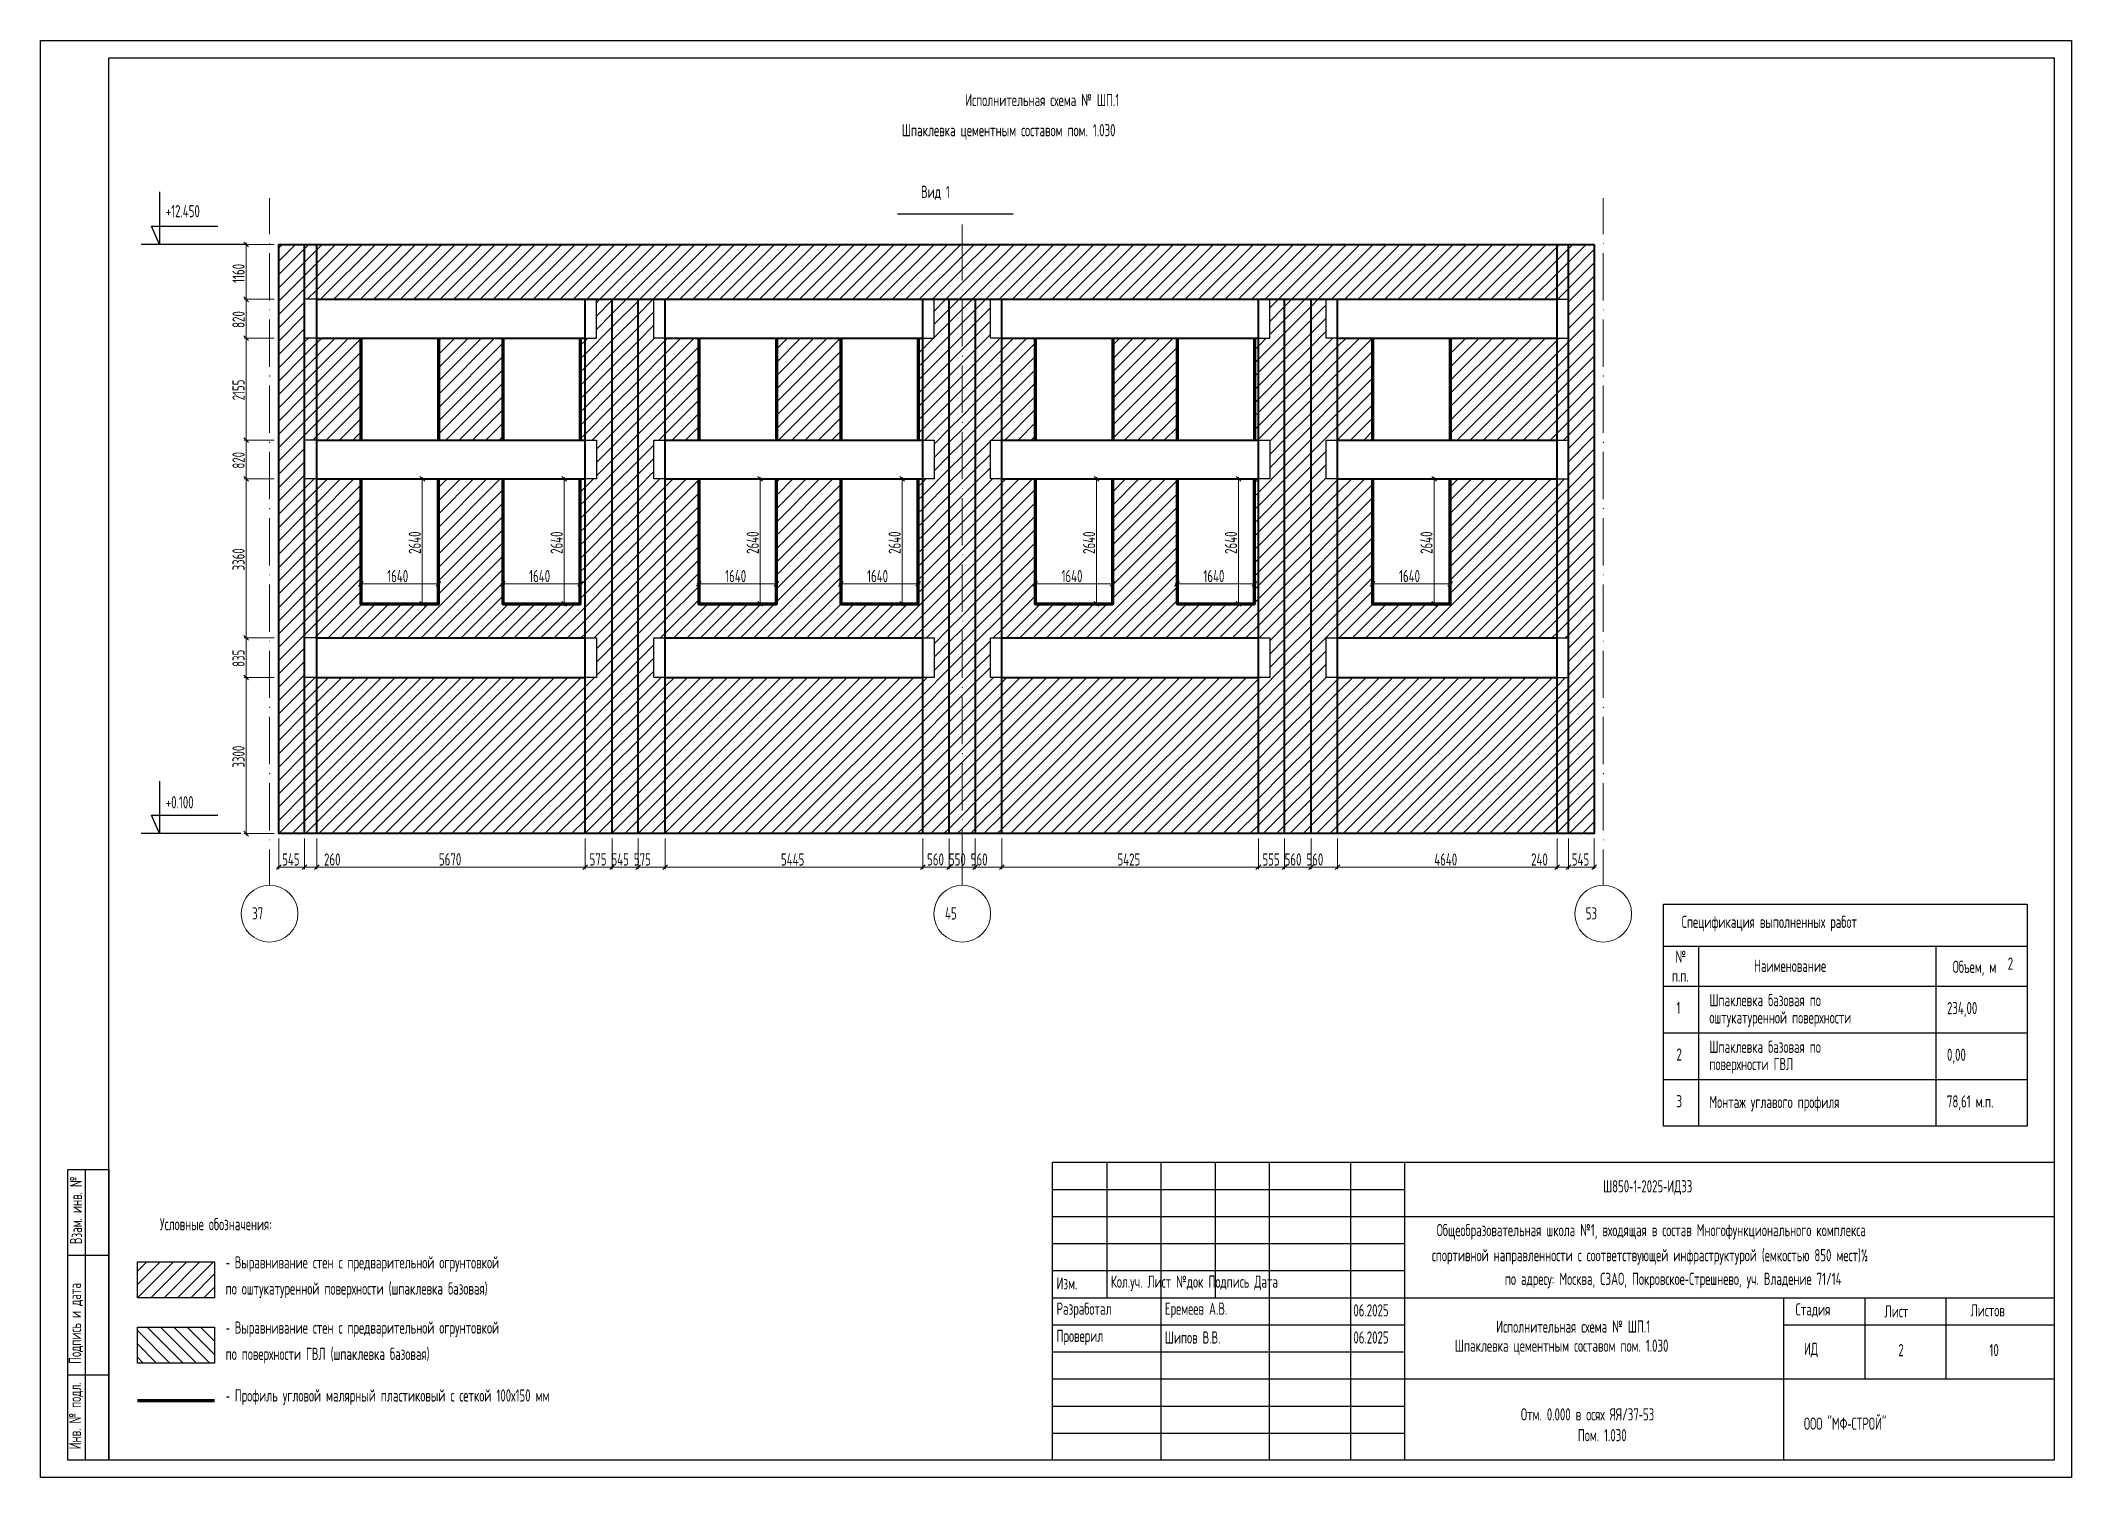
# Model space of a CAD drawing. Header units: millimetres. Extents: x 0 to 258, y 0 to 17.
# Drawn here: x 27.06 to 50.35, y 0.03 to 16.5 of the extents above; entities that cross this region are included whole.
import ezdxf

# ---------------------------------------------------------------- set-up
doc = ezdxf.new("R2010")
doc.units = ezdxf.units.MM
doc.layers.add('PDF _0', color=7, linetype='Continuous')
doc.layers.add('PDF _Текст', color=7, linetype='Continuous')
doc.layers.add('PDF _Оси-1', color=7, linetype='Continuous', true_color=0xaaaaaa)
doc.layers.add('PDF _Оси-3', color=7, linetype='Continuous', true_color=0x989898)
doc.styles.get("Standard").update_dxf_attribs({"font": 'ГОСТ тип А.ttf', "width": 0.8})

msp = doc.modelspace()

# ---------------------------------------------------------------- texts
at = {"layer": 'PDF _Текст', "char_height": 0.14, "attachment_point": 4}
for s, insert in [('Исполнительная схема № ШП.1', (37.664, 15.823)), ('Шпаклевка цементным составом пом. 1.030', (36.937, 15.458)), ('Вид 1', (37.157, 14.759)), ('+12.450', (28.493, 14.549)), ('1640', (31.033, 10.365)), ('1640', (32.661, 10.365)), ('1640', (34.91, 10.365)), ('1640', (36.538, 10.365)), ('1640', (38.768, 10.365)), ('1640', (40.396, 10.365)), ('1640', (42.64, 10.365)), ('+0.100', (28.493, 7.772)), ('545', (29.828, 7.116)), ('260', (30.308, 7.116)), ('5670', (31.626, 7.117)), ('575 545 575', (33.354, 7.117)), ('5445', (35.55, 7.116)), ('560 550 560', (37.226, 7.116)), ('5425', (39.41, 7.116)), ('555 560 560', (41.073, 7.116)), ('4640', (43.044, 7.116)), ('240', (44.155, 7.116)), ('545', (44.622, 7.116)), ('Спецификация выполненных работ', (45.882, 6.382)), ('№', (45.811, 6.002)), ('Наименование', (46.712, 5.897)), ('Объем, м', (48.991, 5.869)), ('2', (49.623, 5.922)), ('п.п.', (45.77, 5.784)), ('1', (45.823, 5.415)), ('оштукатуренной поверхности', (46.2, 5.286)), ('Шпаклевка базовая по', (46.2, 5.504)), ('234,00', (48.926, 5.396)), ('2', (45.823, 4.88)), ('Шпаклевка базовая по', (46.2, 4.969)), ('0,00', (48.926, 4.861)), ('поверхности ГВЛ', (46.2, 4.752)), ('3', (45.823, 4.345)), ('Монтаж углавого профиля', (46.2, 4.317)), ('78,61 м.п.', (48.925, 4.326)), ('Ш850‐1‐2025‐ИД33', (44.98, 3.355)), ('Условные обозначения:', (28.425, 2.935)), ('Общеобразовательная школа №1, входящая в состав Многофункционального комплекса', (43.072, 2.848)), ('‐ Выравнивание стен с предварительной огрунтовкой', (29.179, 2.478)), ('спортивной направленности с соответствующей инфраструктурой (емкостью 850 мест)½', (43.017, 2.56)), ('Кол.уч. Лист №док Подпись Дата', (39.334, 2.257)), ('по адресу: Москва, СЗАО, Покровское‐Стрешнево, уч. Владение 71/14', (43.854, 2.289)), ('по оштукатуренной поверхности (шпаклевка базовая)', (29.179, 2.178)), ('Изм.', (38.711, 2.257)), ('Разработал', (38.711, 1.947)), ('Еремеев А.В.', (39.953, 1.947)), ('06.2025', (42.116, 1.947)), ('Стадия', (47.188, 1.947)), ('Лист', (48.21, 1.936)), ('Листов', (49.197, 1.947)), ('‐ Выравнивание стен с предварительной огрунтовкой', (29.179, 1.73)), ('Проверил', (38.711, 1.636)), ('Шипов В.В.', (39.953, 1.636)), ('06.2025', (42.116, 1.636)), ('Исполнительная схема № ШП.1', (43.755, 1.761)), ('по поверхности ГВЛ (шпаклевка базовая)', (29.179, 1.429)), ('Шпаклевка цементным составом пом. 1.030', (43.28, 1.523)), ('ИД', (47.285, 1.491)), ('2', (48.368, 1.491)), ('10', (49.413, 1.491)), ('‐ Профиль угловой малярный пластиковый с сеткой 100х150 мм', (29.179, 0.952)), ('Отм. 0.000 в осях ЯЯ/37‐53', (44.038, 0.754)), ('ООО "МФ‐СТРОЙ"', (47.285, 0.648)), ('Пом. 1.030', (44.691, 0.516))]:
    msp.add_mtext(s, dxfattribs=dict(at, insert=insert))
at = {"layer": 'PDF _Текст', "char_height": 0.14, "attachment_point": 4, "rotation": 90}
for s, insert in [('1160', (29.327, 13.727)), ('820', (29.327, 13.211)), ('2155', (29.327, 12.38)), ('820', (29.327, 11.597)), ('2640', (31.349, 10.62)), ('2640', (32.977, 10.62)), ('2640', (35.226, 10.62)), ('2640', (36.854, 10.62)), ('2640', (39.084, 10.62)), ('2640', (40.712, 10.62)), ('2640', (42.955, 10.62)), ('3360', (29.327, 10.43)), ('835', (29.327, 9.324)), ('3300', (29.327, 8.17)), ('Взам. инв. №', (27.462, 2.706)), ('Подпись и дата', (27.462, 1.333)), ('Инв. № подл.', (27.462, 0.353))]:
    msp.add_mtext(s, dxfattribs=dict(at, insert=insert))
at = {"layer": 'PDF _Текст', "color": 253, "true_color": 0xaaaaaa, "char_height": 0.14, "attachment_point": 4}
for s, insert in [('37', (29.483, 6.498)), ('45', (37.432, 6.498)), ('53', (44.782, 6.498))]:
    msp.add_mtext(s, dxfattribs=dict(at, insert=insert))

# ---------------------------------------------------------------- linework, layer by layer
at = {"layer": 'PDF _0', "lineweight": 25}
for points in [[(27.057, 16.504), (50.353, 16.504), (50.353, 0.032), (27.057, 0.032)], [(27.841, 16.308), (50.157, 16.308), (50.157, 0.228), (27.841, 0.228)], [(49.844, 4.058), (45.673, 4.058), (45.673, 6.603), (49.844, 6.603)], [(27.37, 3.562), (27.841, 3.562), (27.841, 0.228), (27.37, 0.228)], [(38.665, 3.645), (50.157, 3.645), (50.157, 0.228), (38.665, 0.228)], [(28.167, 2.505), (29.053, 2.505), (29.053, 2.092), (28.167, 2.092)], [(28.167, 1.756), (29.053, 1.756), (29.053, 1.343), (28.167, 1.343)]]:
    msp.add_lwpolyline(points, close=True, dxfattribs=at)
for points in [[(28.42, 14.771), (28.42, 14.168), (28.328, 14.378), (29.09, 14.378)], [(36.888, 14.518), (38.213, 14.518)], [(29.392, 14.168), (28.21, 14.168)], [(30.226, 13.539), (30.085, 13.539)], [(33.302, 13.094), (33.433, 13.094), (33.433, 13.539), (33.302, 13.539)], [(34.222, 13.094), (34.092, 13.094), (34.092, 13.539), (34.222, 13.539)], [(37.177, 13.094), (37.307, 13.094), (37.307, 13.539), (37.177, 13.539)], [(38.083, 13.094), (37.952, 13.094), (37.952, 13.539), (38.083, 13.539)], [(41.026, 13.094), (41.157, 13.094), (41.157, 13.539), (41.026, 13.539)], [(41.935, 13.094), (41.805, 13.094), (41.805, 13.539), (41.935, 13.539)], [(44.453, 13.539), (44.583, 13.539)], [(30.226, 13.094), (30.085, 13.094)], [(44.453, 13.094), (44.583, 13.094)], [(30.226, 11.924), (30.085, 11.924)], [(33.302, 11.924), (33.433, 11.924), (33.433, 11.479), (33.302, 11.479)], [(34.222, 11.479), (34.092, 11.479), (34.092, 11.924), (34.222, 11.924)], [(37.177, 11.924), (37.307, 11.924), (37.307, 11.479), (37.177, 11.479)], [(38.083, 11.479), (37.952, 11.479), (37.952, 11.924), (38.083, 11.924)], [(41.026, 11.924), (41.157, 11.924), (41.157, 11.479), (41.026, 11.479)], [(41.935, 11.479), (41.805, 11.479), (41.805, 11.924), (41.935, 11.924)], [(44.453, 11.924), (44.583, 11.924)], [(30.226, 11.479), (30.085, 11.479)], [(44.453, 11.479), (44.583, 11.479)], [(30.226, 9.656), (30.085, 9.656)], [(33.302, 9.656), (33.433, 9.656), (33.433, 9.203), (33.302, 9.203)], [(34.222, 9.203), (34.092, 9.203), (34.092, 9.656), (34.222, 9.656)], [(37.177, 9.656), (37.307, 9.656), (37.307, 9.203), (37.177, 9.203)], [(38.083, 9.203), (37.952, 9.203), (37.952, 9.656), (38.083, 9.656)], [(41.026, 9.656), (41.157, 9.656), (41.157, 9.203), (41.026, 9.203)], [(41.935, 9.203), (41.805, 9.203), (41.805, 9.656), (41.935, 9.656)], [(44.453, 9.656), (44.583, 9.656)], [(30.226, 9.203), (30.085, 9.203)], [(44.453, 9.203), (44.583, 9.203)], [(28.42, 8.015), (28.42, 7.413), (28.328, 7.623), (29.09, 7.623)], [(29.353, 7.413), (28.21, 7.413)], [(45.673, 6.123), (49.844, 6.123)], [(46.076, 6.123), (46.076, 4.058)], [(48.796, 6.123), (48.796, 4.058)], [(45.673, 5.663), (49.844, 5.663)], [(45.673, 5.128), (49.844, 5.128)], [(45.673, 4.593), (49.844, 4.593)], [(27.566, 3.562), (27.566, 0.228)], [(39.286, 3.645), (39.286, 2.092)], [(39.907, 3.645), (39.907, 0.228)], [(40.529, 3.645), (40.529, 2.092)], [(41.15, 3.645), (41.15, 0.228)], [(42.082, 3.645), (42.082, 0.228)], [(42.703, 3.645), (42.703, 0.228)], [(38.665, 3.334), (42.703, 3.334)], [(38.665, 3.024), (50.157, 3.024)], [(27.37, 2.581), (27.841, 2.581)], [(38.665, 2.713), (42.703, 2.713)], [(38.665, 2.402), (42.703, 2.402)], [(38.665, 2.092), (50.157, 2.092)], [(47.051, 2.092), (47.051, 0.228)], [(47.983, 2.092), (47.983, 1.16)], [(48.914, 2.092), (48.914, 1.16)], [(38.665, 1.781), (42.703, 1.781)], [(47.051, 1.781), (50.157, 1.781)], [(38.665, 1.471), (42.703, 1.471)], [(27.37, 1.209), (27.841, 1.209)], [(38.665, 1.16), (50.157, 1.16)], [(38.665, 0.849), (42.703, 0.849)], [(38.665, 0.539), (42.703, 0.539)]]:
    msp.add_lwpolyline(points, dxfattribs=at)
at = {"layer": 'PDF _0', "lineweight": 13}
for points in [[(29.441, 14.141), (29.386, 14.195)], [(29.735, 14.168), (29.392, 14.168)], [(29.413, 13.517), (29.413, 14.19)], [(29.413, 13.072), (29.413, 13.56)], [(29.413, 11.903), (29.413, 13.115)], [(29.413, 11.458), (29.413, 11.946)], [(29.413, 9.635), (29.413, 11.501)], [(31.463, 11.452), (31.408, 11.506)], [(31.566, 11.479), (31.414, 11.479)], [(31.435, 10.025), (31.435, 11.501)], [(33.09, 11.452), (33.036, 11.506)], [(33.194, 11.479), (33.042, 11.479)], [(33.063, 10.025), (33.063, 11.501)], [(35.339, 11.452), (35.285, 11.506)], [(35.443, 11.479), (35.291, 11.479)], [(35.312, 10.025), (35.312, 11.501)], [(36.967, 11.452), (36.913, 11.506)], [(37.071, 11.479), (36.918, 11.479)], [(36.94, 10.025), (36.94, 11.501)], [(39.197, 11.452), (39.143, 11.506)], [(39.301, 11.479), (39.149, 11.479)], [(39.17, 10.025), (39.17, 11.501)], [(40.825, 11.452), (40.771, 11.506)], [(40.929, 11.479), (40.776, 11.479)], [(40.798, 10.025), (40.798, 11.501)], [(43.069, 11.452), (43.015, 11.506)], [(43.172, 11.479), (43.02, 11.479)], [(43.042, 10.025), (43.042, 11.501)], [(30.758, 10.305), (30.703, 10.251)], [(30.709, 10.278), (31.642, 10.278)], [(30.73, 10.101), (30.73, 10.3)], [(31.593, 10.251), (31.647, 10.305)], [(31.62, 10.101), (31.62, 10.3)], [(32.385, 10.305), (32.331, 10.251)], [(32.337, 10.278), (33.27, 10.278)], [(32.358, 10.101), (32.358, 10.3)], [(33.221, 10.251), (33.275, 10.305)], [(33.248, 10.101), (33.248, 10.3)], [(34.634, 10.305), (34.58, 10.251)], [(34.586, 10.278), (35.519, 10.278)], [(34.607, 10.101), (34.607, 10.3)], [(35.47, 10.251), (35.524, 10.305)], [(35.497, 10.101), (35.497, 10.3)], [(36.262, 10.305), (36.208, 10.251)], [(36.213, 10.278), (37.147, 10.278)], [(36.235, 10.101), (36.235, 10.3)], [(37.098, 10.251), (37.152, 10.305)], [(37.125, 10.101), (37.125, 10.3)], [(38.492, 10.305), (38.438, 10.251)], [(38.444, 10.278), (39.377, 10.278)], [(38.465, 10.101), (38.465, 10.3)], [(39.328, 10.251), (39.382, 10.305)], [(39.355, 10.101), (39.355, 10.3)], [(40.12, 10.305), (40.066, 10.251)], [(40.071, 10.278), (41.005, 10.278)], [(40.093, 10.101), (40.093, 10.3)], [(40.956, 10.251), (41.01, 10.305)], [(40.983, 10.101), (40.983, 10.3)], [(42.364, 10.305), (42.31, 10.251)], [(42.315, 10.278), (43.248, 10.278)], [(42.337, 10.101), (42.337, 10.3)], [(43.199, 10.251), (43.254, 10.305)], [(43.227, 10.101), (43.227, 10.3)], [(31.408, 10.074), (31.463, 10.02)], [(31.566, 10.047), (31.414, 10.047)], [(33.036, 10.074), (33.09, 10.02)], [(33.194, 10.047), (33.042, 10.047)], [(35.285, 10.074), (35.339, 10.02)], [(35.443, 10.047), (35.291, 10.047)], [(36.913, 10.074), (36.967, 10.02)], [(37.071, 10.047), (36.918, 10.047)], [(39.143, 10.074), (39.197, 10.02)], [(39.301, 10.047), (39.149, 10.047)], [(40.771, 10.074), (40.825, 10.02)], [(40.929, 10.047), (40.776, 10.047)], [(43.015, 10.074), (43.069, 10.02)], [(43.172, 10.047), (43.02, 10.047)], [(29.413, 9.181), (29.413, 9.678)], [(29.413, 9.225), (29.413, 7.391)], [(29.386, 7.44), (29.441, 7.385)], [(29.735, 7.413), (29.392, 7.413)], [(29.789, 7.358), (29.789, 7.007)], [(44.879, 7.358), (44.879, 7.007)], [(29.816, 7.056), (29.762, 7.002)], [(29.767, 7.029), (30.106, 7.029)], [(30.063, 7.029), (30.226, 7.029), (30.542, 7.029)], [(30.204, 7.029), (33.324, 7.029)], [(33.281, 7.029), (33.636, 7.029)], [(33.593, 7.029), (33.932, 7.029)], [(33.888, 7.029), (34.244, 7.029)], [(34.2, 7.029), (37.198, 7.029)], [(37.155, 7.029), (37.502, 7.029)], [(37.459, 7.029), (37.801, 7.029)], [(37.757, 7.029), (38.104, 7.029)], [(38.061, 7.029), (41.048, 7.029)], [(41.005, 7.029), (41.349, 7.029)], [(41.306, 7.029), (41.653, 7.029)], [(41.61, 7.029), (41.957, 7.029)], [(41.913, 7.029), (44.475, 7.029)], [(44.453, 7.029), (44.127, 7.029)], [(44.431, 7.029), (44.583, 7.029)], [(44.561, 7.029), (44.901, 7.029)], [(44.852, 7.002), (44.906, 7.056)]]:
    msp.add_lwpolyline(points, dxfattribs=at)
at = {"layer": 'PDF _0', "color": 92, "lineweight": 30, "true_color": 0x00dd00}
for points in [[(29.789, 14.127), (29.83, 14.168)], [(29.789, 13.975), (29.982, 14.168)], [(29.789, 13.822), (30.085, 14.118), (30.135, 14.168)], [(29.789, 13.67), (30.085, 13.965), (30.226, 14.106), (30.287, 14.168)], [(29.789, 13.517), (30.085, 13.813), (30.226, 13.954), (30.44, 14.168)], [(29.789, 13.364), (30.085, 13.66), (30.226, 13.801), (30.593, 14.168)], [(30.116, 13.539), (30.226, 13.649), (30.745, 14.168)], [(30.268, 13.539), (30.898, 14.168)], [(30.421, 13.539), (31.05, 14.168)], [(30.574, 13.539), (31.203, 14.168)], [(30.726, 13.539), (31.356, 14.168)], [(30.879, 13.539), (31.508, 14.168)], [(31.031, 13.539), (31.661, 14.168)], [(31.184, 13.539), (31.814, 14.168)], [(31.337, 13.539), (31.966, 14.168)], [(31.489, 13.539), (32.119, 14.168)], [(31.642, 13.539), (32.271, 14.168)], [(31.795, 13.539), (32.424, 14.168)], [(31.947, 13.539), (32.577, 14.168)], [(32.1, 13.539), (32.729, 14.168)], [(32.252, 13.539), (32.882, 14.168)], [(32.405, 13.539), (33.034, 14.168)], [(32.558, 13.539), (33.187, 14.168)], [(32.71, 13.539), (33.34, 14.168)], [(32.863, 13.539), (33.492, 14.168)], [(33.015, 13.539), (33.645, 14.168)], [(33.168, 13.539), (33.797, 14.168)], [(33.248, 12.856), (33.302, 12.91), (33.614, 13.222), (33.91, 13.518), (33.931, 13.539), (34.56, 14.168)], [(33.248, 12.703), (33.302, 12.757), (33.614, 13.069), (33.91, 13.365), (34.084, 13.539), (34.713, 14.168)], [(33.321, 13.539), (33.95, 14.168)], [(33.433, 13.498), (33.473, 13.539), (34.103, 14.168)], [(33.433, 13.345), (33.614, 13.527), (33.626, 13.539), (34.255, 14.168)], [(33.433, 13.193), (33.614, 13.374), (33.778, 13.539), (34.408, 14.168)], [(34.236, 13.539), (34.866, 14.168)], [(34.389, 13.539), (35.018, 14.168)], [(34.542, 13.539), (35.171, 14.168)], [(34.694, 13.539), (35.324, 14.168)], [(34.847, 13.539), (35.476, 14.168)], [(34.999, 13.539), (35.629, 14.168)], [(35.152, 13.539), (35.781, 14.168)], [(35.305, 13.539), (35.934, 14.168)], [(35.457, 13.539), (36.087, 14.168)], [(35.61, 13.539), (36.239, 14.168)], [(35.762, 13.539), (36.392, 14.168)], [(35.915, 13.539), (36.544, 14.168)], [(36.068, 13.539), (36.697, 14.168)], [(36.22, 13.539), (36.85, 14.168)], [(36.373, 13.539), (37.002, 14.168)], [(36.525, 13.539), (37.155, 14.168)], [(36.678, 13.539), (37.307, 14.168)], [(36.831, 13.539), (37.46, 14.168)], [(36.983, 13.539), (37.613, 14.168)], [(37.125, 12.765), (37.177, 12.816), (37.48, 13.12), (37.629, 13.268), (37.779, 13.418), (37.899, 13.539), (38.528, 14.168)], [(37.136, 13.539), (37.629, 14.031), (37.765, 14.168)], [(37.288, 13.539), (37.629, 13.879), (37.918, 14.168)], [(37.307, 13.404), (37.441, 13.539), (37.629, 13.726), (38.071, 14.168)], [(37.307, 13.252), (37.48, 13.425), (37.594, 13.539), (37.629, 13.573), (38.223, 14.168)], [(37.307, 13.099), (37.48, 13.273), (37.629, 13.421), (37.746, 13.539), (38.376, 14.168)], [(38.052, 13.539), (38.681, 14.168)], [(38.204, 13.539), (38.834, 14.168)], [(38.357, 13.539), (38.986, 14.168)], [(38.509, 13.539), (39.139, 14.168)], [(38.662, 13.539), (39.291, 14.168)], [(38.815, 13.539), (39.444, 14.168)], [(38.967, 13.539), (39.597, 14.168)], [(39.12, 13.539), (39.749, 14.168)], [(39.272, 13.539), (39.902, 14.168)], [(39.425, 13.539), (40.054, 14.168)], [(39.578, 13.539), (40.207, 14.168)], [(39.73, 13.539), (40.36, 14.168)], [(39.883, 13.539), (40.512, 14.168)], [(40.035, 13.539), (40.665, 14.168)], [(40.188, 13.539), (40.817, 14.168)], [(40.341, 13.539), (40.97, 14.168)], [(40.493, 13.539), (41.123, 14.168)], [(40.646, 13.539), (41.275, 14.168)], [(40.798, 13.539), (41.428, 14.168)], [(40.951, 13.539), (41.581, 14.168)], [(40.983, 12.807), (41.026, 12.851), (41.327, 13.152), (41.631, 13.456), (41.714, 13.539), (42.344, 14.168)], [(41.104, 13.539), (41.733, 14.168)], [(41.157, 13.439), (41.256, 13.539), (41.886, 14.168)], [(41.157, 13.286), (41.327, 13.457), (41.409, 13.539), (42.038, 14.168)], [(41.157, 13.134), (41.327, 13.304), (41.562, 13.539), (42.191, 14.168)], [(41.867, 13.539), (42.496, 14.168)], [(42.019, 13.539), (42.649, 14.168)], [(42.172, 13.539), (42.801, 14.168)], [(42.325, 13.539), (42.954, 14.168)], [(42.477, 13.539), (43.107, 14.168)], [(42.63, 13.539), (43.259, 14.168)], [(42.782, 13.539), (43.412, 14.168)], [(42.935, 13.539), (43.564, 14.168)], [(43.088, 13.539), (43.717, 14.168)], [(43.24, 13.539), (43.87, 14.168)], [(43.393, 13.539), (44.022, 14.168)], [(43.545, 13.539), (44.175, 14.168)], [(43.698, 13.539), (44.328, 14.168)], [(43.851, 13.539), (44.453, 14.141), (44.48, 14.168)], [(44.003, 13.539), (44.453, 13.988), (44.583, 14.118), (44.633, 14.168)], [(44.156, 13.539), (44.453, 13.836), (44.583, 13.966), (44.785, 14.168)], [(44.309, 13.539), (44.453, 13.683), (44.583, 13.813), (44.879, 14.109)], [(44.461, 13.539), (44.583, 13.661), (44.879, 13.956)], [(44.583, 13.508), (44.879, 13.804)], [(44.583, 13.355), (44.879, 13.651)], [(29.789, 13.212), (30.085, 13.507)], [(29.789, 13.059), (30.085, 13.355)], [(33.248, 12.55), (33.302, 12.605), (33.614, 12.917), (33.91, 13.212), (34.092, 13.394)], [(37.125, 12.612), (37.177, 12.664), (37.48, 12.967), (37.629, 13.116), (37.779, 13.266), (37.952, 13.439)], [(37.125, 12.459), (37.177, 12.511), (37.48, 12.815), (37.629, 12.963), (37.779, 13.113), (37.952, 13.287)], [(40.983, 12.655), (41.026, 12.698), (41.327, 12.999), (41.631, 13.303), (41.805, 13.477)], [(40.983, 12.502), (41.026, 12.545), (41.327, 12.847), (41.631, 13.151), (41.805, 13.324)], [(43.457, 11.924), (44.453, 12.92), (44.583, 13.05), (44.879, 13.346)], [(44.583, 13.203), (44.879, 13.498)], [(29.789, 12.906), (30.085, 13.202)], [(29.789, 12.754), (30.085, 13.05), (30.129, 13.094)], [(29.789, 12.601), (30.085, 12.897), (30.226, 13.038), (30.281, 13.094)], [(29.789, 12.449), (30.085, 12.744), (30.226, 12.885), (30.434, 13.094)], [(29.789, 12.296), (30.085, 12.592), (30.226, 12.733), (30.587, 13.094)], [(29.789, 12.143), (30.085, 12.439), (30.226, 12.58), (30.73, 13.085)], [(31.62, 13.059), (31.655, 13.094)], [(31.62, 12.906), (31.807, 13.094)], [(31.62, 12.754), (31.96, 13.094)], [(31.62, 12.601), (32.113, 13.094)], [(31.62, 12.449), (32.265, 13.094)], [(33.248, 12.398), (33.302, 12.452), (33.614, 12.764), (33.91, 13.06), (34.092, 13.241)], [(33.248, 13.008), (33.302, 13.062), (33.334, 13.094)], [(33.248, 12.245), (33.302, 12.299), (33.614, 12.611), (33.91, 12.907), (34.097, 13.094)], [(33.248, 12.093), (33.302, 12.147), (33.614, 12.459), (33.91, 12.755), (34.222, 13.067), (34.249, 13.094)], [(33.248, 11.94), (33.302, 11.994), (33.614, 12.306), (33.91, 12.602), (34.222, 12.914), (34.402, 13.094)], [(33.385, 11.924), (33.614, 12.154), (33.91, 12.449), (34.222, 12.761), (34.554, 13.094)], [(35.497, 12.968), (35.623, 13.094)], [(35.497, 12.816), (35.775, 13.094)], [(35.497, 12.663), (35.928, 13.094)], [(35.497, 12.51), (36.08, 13.094)], [(35.497, 12.358), (36.233, 13.094)], [(37.125, 12.307), (37.177, 12.358), (37.48, 12.662), (37.629, 12.81), (37.779, 12.961), (37.952, 13.134)], [(37.125, 13.07), (37.149, 13.094)], [(37.125, 12.917), (37.177, 12.969), (37.301, 13.094)], [(37.125, 12.154), (37.177, 12.206), (37.48, 12.51), (37.629, 12.658), (37.779, 12.808), (38.064, 13.094)], [(37.125, 12.002), (37.177, 12.053), (37.48, 12.357), (37.629, 12.505), (37.779, 12.655), (38.083, 12.959), (38.217, 13.094)], [(37.2, 11.924), (37.48, 12.204), (37.629, 12.353), (37.779, 12.503), (38.083, 12.807), (38.37, 13.094)], [(39.355, 13.011), (39.438, 13.094)], [(39.355, 12.858), (39.591, 13.094)], [(39.355, 12.706), (39.743, 13.094)], [(39.355, 12.553), (39.896, 13.094)], [(39.355, 12.4), (40.048, 13.094)], [(40.983, 12.349), (41.026, 12.393), (41.327, 12.694), (41.631, 12.998), (41.805, 13.172)], [(40.983, 12.96), (41.026, 13.003), (41.117, 13.094)], [(40.983, 12.197), (41.026, 12.24), (41.327, 12.541), (41.631, 12.845), (41.88, 13.094)], [(40.983, 12.044), (41.026, 12.088), (41.327, 12.389), (41.631, 12.693), (41.935, 12.997), (42.032, 13.094)], [(41.016, 11.924), (41.026, 11.935), (41.327, 12.236), (41.631, 12.54), (41.935, 12.844), (42.185, 13.094)], [(41.157, 11.913), (41.327, 12.084), (41.631, 12.387), (41.935, 12.691), (42.337, 13.093)], [(43.227, 13.067), (43.253, 13.094)], [(43.227, 12.914), (43.406, 13.094)], [(43.227, 12.762), (43.558, 13.094)], [(43.227, 12.609), (43.711, 13.094)], [(43.227, 12.457), (43.864, 13.094)], [(43.227, 12.304), (44.016, 13.094)], [(43.227, 12.151), (44.169, 13.094)], [(43.227, 11.999), (44.321, 13.094)], [(43.305, 11.924), (44.453, 13.072), (44.474, 13.094)], [(43.61, 11.924), (44.453, 12.767), (44.583, 12.897), (44.879, 13.193)], [(29.789, 11.991), (30.085, 12.287), (30.226, 12.428), (30.73, 12.932)], [(31.62, 12.296), (32.358, 13.034)], [(31.62, 12.143), (32.358, 12.881)], [(33.433, 11.819), (33.614, 12.001), (33.91, 12.297), (34.222, 12.609), (34.607, 12.994)], [(33.433, 11.667), (33.614, 11.848), (33.91, 12.144), (34.222, 12.456), (34.607, 12.841)], [(35.497, 12.205), (36.235, 12.943)], [(37.307, 11.878), (37.48, 12.052), (37.629, 12.2), (37.779, 12.35), (38.083, 12.654), (38.465, 13.037)], [(37.307, 11.726), (37.48, 11.899), (37.629, 12.047), (37.779, 12.198), (38.083, 12.501), (38.465, 12.884)], [(39.355, 12.248), (40.093, 12.986)], [(39.355, 12.095), (40.093, 12.833)], [(41.157, 11.76), (41.327, 11.931), (41.631, 12.235), (41.935, 12.539), (42.337, 12.94)], [(43.763, 11.924), (44.453, 12.615), (44.583, 12.745), (44.879, 13.041)], [(43.915, 11.924), (44.453, 12.462), (44.583, 12.592), (44.879, 12.888)], [(29.789, 11.838), (30.085, 12.134), (30.226, 12.275), (30.73, 12.78)], [(29.789, 11.686), (30.085, 11.981), (30.226, 12.122), (30.73, 12.627)], [(31.62, 11.991), (32.358, 12.729)], [(33.433, 11.514), (33.614, 11.696), (33.91, 11.991), (34.222, 12.303), (34.607, 12.689)], [(35.497, 12.052), (36.235, 12.79)], [(35.522, 11.924), (36.235, 12.638)], [(37.307, 11.573), (37.48, 11.747), (37.629, 11.895), (37.779, 12.045), (38.083, 12.349), (38.465, 12.731)], [(39.355, 11.943), (40.093, 12.68)], [(40.983, 11.281), (41.026, 11.325), (41.327, 11.626), (41.631, 11.93), (41.935, 12.233), (42.337, 12.635)], [(41.157, 11.607), (41.327, 11.778), (41.631, 12.082), (41.935, 12.386), (42.337, 12.788)], [(44.068, 11.924), (44.453, 12.309), (44.583, 12.44), (44.879, 12.735)], [(44.22, 11.924), (44.453, 12.157), (44.583, 12.287), (44.879, 12.583)], [(30.18, 11.924), (30.226, 11.97), (30.73, 12.474)], [(31.706, 11.924), (32.358, 12.576)], [(31.859, 11.924), (32.358, 12.424)], [(33.248, 11.177), (33.302, 11.231), (33.614, 11.543), (33.91, 11.839), (34.222, 12.151), (34.607, 12.536)], [(34.148, 11.924), (34.222, 11.998), (34.607, 12.383)], [(35.674, 11.924), (36.235, 12.485)], [(37.125, 11.239), (37.177, 11.29), (37.48, 11.594), (37.629, 11.742), (37.779, 11.892), (38.083, 12.196), (38.465, 12.579)], [(37.963, 11.924), (38.083, 12.044), (38.465, 12.426)], [(39.489, 11.924), (40.093, 12.528)], [(39.642, 11.924), (40.093, 12.375)], [(40.983, 11.129), (41.026, 11.172), (41.327, 11.473), (41.631, 11.777), (41.935, 12.081), (42.337, 12.482)], [(44.373, 11.924), (44.453, 12.004), (44.583, 12.134), (44.879, 12.43)], [(30.333, 11.924), (30.73, 12.322)], [(30.485, 11.924), (30.73, 12.169)], [(32.012, 11.924), (32.358, 12.271)], [(32.164, 11.924), (32.358, 12.118)], [(34.301, 11.924), (34.607, 12.231)], [(35.827, 11.924), (36.235, 12.333)], [(35.979, 11.924), (36.235, 12.18)], [(38.116, 11.924), (38.465, 12.274)], [(38.269, 11.924), (38.465, 12.121)], [(39.795, 11.924), (40.093, 12.223)], [(41.931, 11.924), (41.935, 11.928), (42.337, 12.33)], [(42.084, 11.924), (42.337, 12.177)], [(44.526, 11.924), (44.583, 11.982), (44.879, 12.278)], [(44.583, 11.829), (44.879, 12.125)], [(30.638, 11.924), (30.73, 12.017)], [(32.317, 11.924), (32.358, 11.966)], [(34.453, 11.924), (34.607, 12.078)], [(34.606, 11.924), (34.607, 11.926)], [(36.132, 11.924), (36.235, 12.027)], [(37.125, 11.086), (37.177, 11.137), (37.48, 11.441), (37.629, 11.589), (37.779, 11.74), (37.952, 11.913)], [(38.421, 11.924), (38.465, 11.968)], [(39.947, 11.924), (40.093, 12.07)], [(42.236, 11.924), (42.337, 12.025)], [(44.583, 11.677), (44.879, 11.972)], [(29.789, 11.533), (30.085, 11.829)], [(29.789, 11.38), (30.085, 11.676)], [(33.248, 11.024), (33.302, 11.079), (33.614, 11.391), (33.91, 11.686), (34.092, 11.868)], [(33.248, 10.872), (33.302, 10.926), (33.614, 11.238), (33.91, 11.534), (34.092, 11.715)], [(37.125, 10.933), (37.177, 10.985), (37.48, 11.289), (37.629, 11.437), (37.779, 11.587), (37.952, 11.761)], [(40.983, 10.976), (41.026, 11.019), (41.327, 11.321), (41.631, 11.624), (41.805, 11.798)], [(42.868, 9.656), (44.453, 11.241), (44.583, 11.371), (44.879, 11.667)], [(44.583, 11.524), (44.879, 11.82)], [(29.789, 11.228), (30.085, 11.524)], [(29.789, 11.075), (30.085, 11.371), (30.193, 11.479)], [(29.789, 10.923), (30.085, 11.218), (30.226, 11.359), (30.346, 11.479)], [(29.789, 10.77), (30.085, 11.066), (30.226, 11.207), (30.498, 11.479)], [(29.789, 10.617), (30.085, 10.913), (30.226, 11.054), (30.651, 11.479)], [(31.62, 11.38), (31.719, 11.479)], [(31.62, 11.228), (31.872, 11.479)], [(31.62, 11.075), (32.024, 11.479)], [(31.62, 10.923), (32.177, 11.479)], [(31.62, 10.77), (32.33, 11.479)], [(33.248, 10.719), (33.302, 10.773), (33.614, 11.085), (33.91, 11.381), (34.092, 11.563)], [(33.248, 11.329), (33.302, 11.384), (33.398, 11.479)], [(33.248, 10.566), (33.302, 10.621), (33.614, 10.933), (33.91, 11.228), (34.161, 11.479)], [(33.248, 10.414), (33.302, 10.468), (33.614, 10.78), (33.91, 11.076), (34.222, 11.388), (34.314, 11.479)], [(33.248, 10.261), (33.302, 10.315), (33.614, 10.627), (33.91, 10.923), (34.222, 11.235), (34.466, 11.479)], [(33.248, 10.109), (33.302, 10.163), (33.614, 10.475), (33.91, 10.771), (34.222, 11.083), (34.607, 11.468)], [(35.497, 11.442), (35.535, 11.479)], [(35.497, 11.289), (35.687, 11.479)], [(35.497, 11.137), (35.84, 11.479)], [(35.497, 10.984), (35.992, 11.479)], [(35.497, 10.832), (36.145, 11.479)], [(35.497, 10.679), (36.235, 11.417)], [(37.125, 10.781), (37.177, 10.832), (37.48, 11.136), (37.629, 11.284), (37.779, 11.435), (37.952, 11.608)], [(37.125, 11.391), (37.177, 11.443), (37.213, 11.479)], [(37.125, 10.628), (37.177, 10.68), (37.48, 10.984), (37.629, 11.132), (37.779, 11.282), (37.976, 11.479)], [(37.125, 10.475), (37.177, 10.527), (37.48, 10.831), (37.629, 10.979), (37.779, 11.129), (38.083, 11.433), (38.129, 11.479)], [(37.125, 10.323), (37.177, 10.374), (37.48, 10.678), (37.629, 10.826), (37.779, 10.977), (38.083, 11.281), (38.281, 11.479)], [(37.125, 10.17), (37.177, 10.222), (37.48, 10.526), (37.629, 10.674), (37.779, 10.824), (38.083, 11.128), (38.434, 11.479)], [(39.355, 11.332), (39.502, 11.479)], [(39.355, 11.179), (39.655, 11.479)], [(39.355, 11.027), (39.808, 11.479)], [(39.355, 10.874), (39.96, 11.479)], [(39.355, 10.722), (40.093, 11.46)], [(40.983, 10.823), (41.026, 10.867), (41.327, 11.168), (41.631, 11.472), (41.805, 11.645)], [(40.983, 10.671), (41.026, 10.714), (41.327, 11.015), (41.631, 11.319), (41.805, 11.493)], [(40.983, 11.434), (41.026, 11.477), (41.028, 11.479)], [(40.983, 10.518), (41.026, 10.562), (41.327, 10.863), (41.631, 11.167), (41.935, 11.47), (41.944, 11.479)], [(40.983, 10.366), (41.026, 10.409), (41.327, 10.71), (41.631, 11.014), (41.935, 11.318), (42.097, 11.479)], [(40.983, 10.213), (41.026, 10.256), (41.327, 10.557), (41.631, 10.861), (41.935, 11.165), (42.249, 11.479)], [(43.021, 9.656), (44.453, 11.089), (44.583, 11.219), (44.879, 11.514)], [(43.227, 11.388), (43.318, 11.479)], [(43.227, 11.236), (43.47, 11.479)], [(43.227, 11.083), (43.623, 11.479)], [(43.227, 10.931), (43.775, 11.479)], [(43.227, 10.778), (43.928, 11.479)], [(43.227, 10.625), (44.081, 11.479)], [(43.227, 10.473), (44.233, 11.479)], [(43.227, 10.32), (44.386, 11.479)], [(43.227, 10.167), (44.453, 11.394), (44.538, 11.479)], [(29.789, 10.465), (30.085, 10.76), (30.226, 10.902), (30.73, 11.406)], [(29.789, 10.312), (30.085, 10.608), (30.226, 10.749), (30.73, 11.254)], [(31.62, 10.617), (32.358, 11.355)], [(31.62, 10.465), (32.358, 11.203)], [(32.948, 9.656), (33.302, 10.01), (33.614, 10.322), (33.91, 10.618), (34.222, 10.93), (34.607, 11.315)], [(35.497, 10.526), (36.235, 11.264)], [(36.764, 9.656), (37.177, 10.069), (37.48, 10.373), (37.629, 10.521), (37.779, 10.671), (38.083, 10.975), (38.465, 11.358)], [(36.916, 9.656), (37.177, 9.917), (37.48, 10.22), (37.629, 10.369), (37.779, 10.519), (38.083, 10.823), (38.465, 11.205)], [(39.355, 10.569), (40.093, 11.307)], [(40.731, 9.656), (41.026, 9.951), (41.327, 10.252), (41.631, 10.556), (41.935, 10.86), (42.337, 11.262)], [(40.983, 10.06), (41.026, 10.104), (41.327, 10.405), (41.631, 10.709), (41.935, 11.013), (42.337, 11.414)], [(43.173, 9.656), (44.453, 10.936), (44.583, 11.066), (44.879, 11.362)], [(43.326, 9.656), (44.453, 10.783), (44.583, 10.914), (44.879, 11.209)], [(29.789, 10.16), (30.085, 10.455), (30.226, 10.596), (30.73, 11.101)], [(31.62, 10.312), (32.358, 11.05)], [(33.101, 9.656), (33.302, 9.858), (33.614, 10.17), (33.91, 10.465), (34.222, 10.777), (34.607, 11.163)], [(33.254, 9.656), (33.302, 9.705), (33.614, 10.017), (33.91, 10.313), (34.222, 10.625), (34.607, 11.01)], [(35.497, 10.374), (36.235, 11.112)], [(35.497, 10.221), (36.235, 10.959)], [(37.069, 9.656), (37.177, 9.764), (37.48, 10.068), (37.629, 10.216), (37.779, 10.366), (38.083, 10.67), (38.465, 11.053)], [(39.355, 10.416), (40.093, 11.154)], [(39.355, 10.264), (40.093, 11.002)], [(40.884, 9.656), (41.026, 9.799), (41.327, 10.1), (41.631, 10.404), (41.935, 10.707), (42.337, 11.109)], [(41.037, 9.656), (41.327, 9.947), (41.631, 10.251), (41.935, 10.555), (42.337, 10.956)], [(43.478, 9.656), (44.453, 10.631), (44.583, 10.761), (44.879, 11.057)], [(29.789, 10.007), (30.085, 10.303), (30.226, 10.444), (30.73, 10.948)], [(29.789, 9.854), (30.085, 10.15), (30.226, 10.291), (30.73, 10.796)], [(31.27, 9.656), (32.358, 10.745)], [(31.62, 10.159), (32.358, 10.897)], [(33.406, 9.656), (33.614, 9.864), (33.91, 10.16), (34.222, 10.472), (34.607, 10.857)], [(35.497, 10.069), (36.235, 10.806)], [(37.221, 9.656), (37.48, 9.915), (37.629, 10.063), (37.779, 10.214), (38.083, 10.518), (38.465, 10.9)], [(37.307, 9.589), (37.48, 9.763), (37.629, 9.911), (37.779, 10.061), (38.083, 10.365), (38.465, 10.747)], [(39.355, 10.111), (40.093, 10.849)], [(41.157, 9.624), (41.327, 9.794), (41.631, 10.098), (41.935, 10.402), (42.337, 10.804)], [(43.631, 9.656), (44.453, 10.478), (44.583, 10.608), (44.879, 10.904)], [(43.784, 9.656), (44.453, 10.325), (44.583, 10.456), (44.879, 10.751)], [(29.789, 9.702), (30.085, 9.997), (30.226, 10.138), (30.73, 10.643)], [(29.789, 9.549), (30.085, 9.845), (30.226, 9.986), (30.73, 10.49)], [(31.422, 9.656), (32.358, 10.592)], [(33.433, 9.53), (33.614, 9.712), (33.91, 10.008), (34.222, 10.32), (34.607, 10.705)], [(33.433, 9.377), (33.614, 9.559), (33.91, 9.855), (34.222, 10.167), (34.607, 10.552)], [(35.237, 9.656), (36.235, 10.654)], [(35.39, 9.656), (36.235, 10.501)], [(37.307, 9.436), (37.48, 9.61), (37.629, 9.758), (37.779, 9.908), (38.083, 10.212), (38.465, 10.595)], [(39.053, 9.656), (40.093, 10.697)], [(39.205, 9.656), (40.093, 10.544)], [(41.157, 9.471), (41.327, 9.642), (41.631, 9.946), (41.935, 10.25), (42.337, 10.651)], [(41.157, 9.318), (41.327, 9.489), (41.631, 9.793), (41.935, 10.097), (42.337, 10.498)], [(43.936, 9.656), (44.453, 10.173), (44.583, 10.303), (44.879, 10.599)], [(29.789, 9.396), (30.085, 9.692), (30.226, 9.833), (30.73, 10.338)], [(31.575, 9.656), (32.358, 10.44)], [(31.727, 9.656), (32.358, 10.287)], [(33.433, 9.225), (33.614, 9.407), (33.91, 9.702), (34.222, 10.014), (34.607, 10.4)], [(35.543, 9.656), (36.235, 10.349)], [(35.588, 7.413), (37.177, 9.001), (37.48, 9.305), (37.629, 9.453), (37.779, 9.603), (38.083, 9.907), (38.465, 10.29)], [(37.307, 9.284), (37.48, 9.457), (37.629, 9.606), (37.779, 9.756), (38.083, 10.06), (38.465, 10.442)], [(39.358, 9.656), (40.093, 10.391)], [(39.403, 7.413), (41.026, 9.035), (41.327, 9.337), (41.631, 9.64), (41.935, 9.944), (42.337, 10.346)], [(44.089, 9.656), (44.453, 10.02), (44.583, 10.15), (44.879, 10.446)], [(44.241, 9.656), (44.453, 9.868), (44.583, 9.998), (44.879, 10.294)], [(30.201, 9.656), (30.226, 9.681), (30.73, 10.185)], [(30.354, 9.656), (30.745, 10.047)], [(30.507, 9.656), (30.897, 10.047)], [(30.659, 9.656), (31.05, 10.047)], [(30.812, 9.656), (31.202, 10.047)], [(30.964, 9.656), (31.355, 10.047)], [(31.117, 9.656), (31.508, 10.047)], [(31.773, 7.413), (33.302, 8.942), (33.614, 9.254), (33.91, 9.55), (34.222, 9.862), (34.607, 10.247)], [(31.88, 9.656), (32.358, 10.134)], [(32.033, 9.656), (32.423, 10.047)], [(32.185, 9.656), (32.576, 10.047)], [(32.338, 9.656), (32.729, 10.047)], [(32.49, 9.656), (32.881, 10.047)], [(32.643, 9.656), (33.034, 10.047)], [(32.796, 9.656), (33.186, 10.047)], [(34.169, 9.656), (34.222, 9.709), (34.607, 10.094)], [(34.322, 9.656), (34.712, 10.047)], [(34.474, 9.656), (34.865, 10.047)], [(34.627, 9.656), (35.018, 10.047)], [(34.78, 9.656), (35.17, 10.047)], [(34.932, 9.656), (35.323, 10.047)], [(35.085, 9.656), (35.476, 10.047)], [(35.695, 9.656), (36.235, 10.196)], [(35.848, 9.656), (36.239, 10.047)], [(36.001, 9.656), (36.391, 10.047)], [(36.153, 9.656), (36.544, 10.047)], [(36.306, 9.656), (36.696, 10.047)], [(36.458, 9.656), (36.849, 10.047)], [(36.611, 9.656), (37.002, 10.047)], [(37.984, 9.656), (38.083, 9.754), (38.465, 10.137)], [(38.137, 9.656), (38.528, 10.047)], [(38.29, 9.656), (38.68, 10.047)], [(38.442, 9.656), (38.833, 10.047)], [(38.595, 9.656), (38.986, 10.047)], [(38.747, 9.656), (39.138, 10.047)], [(38.9, 9.656), (39.291, 10.047)], [(39.511, 9.656), (40.093, 10.239)], [(39.556, 7.413), (41.026, 8.883), (41.327, 9.184), (41.631, 9.488), (41.935, 9.792), (42.337, 10.193)], [(39.663, 9.656), (40.093, 10.086)], [(39.816, 9.656), (40.206, 10.047)], [(39.968, 9.656), (40.359, 10.047)], [(40.121, 9.656), (40.512, 10.047)], [(40.274, 9.656), (40.664, 10.047)], [(40.426, 9.656), (40.817, 10.047)], [(40.579, 9.656), (40.969, 10.047)], [(41.952, 9.656), (42.343, 10.047)], [(42.105, 9.656), (42.496, 10.047)], [(42.258, 9.656), (42.648, 10.047)], [(42.41, 9.656), (42.801, 10.047)], [(42.563, 9.656), (42.953, 10.047)], [(42.715, 9.656), (43.106, 10.047)], [(44.394, 9.656), (44.453, 9.715), (44.583, 9.845), (44.879, 10.141)], [(44.547, 9.656), (44.583, 9.693), (44.879, 9.988)], [(44.583, 9.54), (44.879, 9.836)], [(31.926, 7.413), (33.302, 8.789), (33.614, 9.101), (33.91, 9.397), (34.092, 9.579)], [(35.741, 7.413), (37.177, 8.848), (37.48, 9.152), (37.629, 9.3), (37.779, 9.451), (37.952, 9.624)], [(44.583, 9.387), (44.879, 9.683)], [(29.789, 9.244), (30.085, 9.54)], [(29.789, 9.091), (30.085, 9.387)], [(32.078, 7.413), (33.302, 8.637), (33.614, 8.949), (33.91, 9.244), (34.092, 9.426)], [(35.893, 7.413), (37.177, 8.696), (37.48, 9), (37.629, 9.148), (37.779, 9.298), (37.952, 9.472)], [(36.046, 7.413), (37.177, 8.543), (37.48, 8.847), (37.629, 8.995), (37.779, 9.145), (37.952, 9.319)], [(39.709, 7.413), (41.026, 8.73), (41.327, 9.031), (41.631, 9.335), (41.805, 9.509)], [(39.861, 7.413), (41.026, 8.578), (41.327, 8.879), (41.631, 9.183), (41.805, 9.356)], [(42.913, 7.413), (44.453, 8.952), (44.583, 9.082), (44.879, 9.378)], [(44.583, 9.235), (44.879, 9.531)], [(29.789, 8.939), (30.085, 9.234)], [(29.789, 8.786), (30.085, 9.082), (30.206, 9.203)], [(29.789, 8.633), (30.085, 8.929), (30.226, 9.07), (30.359, 9.203)], [(29.789, 8.481), (30.085, 8.777), (30.226, 8.918), (30.511, 9.203)], [(29.789, 8.328), (30.085, 8.624), (30.226, 8.765), (30.664, 9.203)], [(29.789, 8.176), (30.085, 8.471), (30.226, 8.612), (30.817, 9.203)], [(29.789, 8.023), (30.085, 8.319), (30.226, 8.46), (30.969, 9.203)], [(29.789, 7.87), (30.085, 8.166), (30.226, 8.307), (31.122, 9.203)], [(29.789, 7.718), (30.085, 8.013), (30.226, 8.155), (31.274, 9.203)], [(29.789, 7.565), (30.085, 7.861), (30.226, 8.002), (31.427, 9.203)], [(29.789, 7.413), (30.085, 7.708), (30.226, 7.849), (31.58, 9.203)], [(29.942, 7.413), (30.085, 7.556), (30.226, 7.697), (31.732, 9.203)], [(30.094, 7.413), (30.226, 7.544), (31.885, 9.203)], [(30.247, 7.413), (32.037, 9.203)], [(30.399, 7.413), (32.19, 9.203)], [(30.552, 7.413), (32.343, 9.203)], [(30.705, 7.413), (32.495, 9.203)], [(30.857, 7.413), (32.648, 9.203)], [(31.01, 7.413), (32.8, 9.203)], [(31.162, 7.413), (32.953, 9.203)], [(31.315, 7.413), (33.106, 9.203)], [(31.468, 7.413), (33.258, 9.203)], [(31.62, 7.413), (33.302, 9.095), (33.411, 9.203)], [(32.231, 7.413), (33.302, 8.484), (33.614, 8.796), (33.91, 9.092), (34.092, 9.274)], [(32.383, 7.413), (33.302, 8.332), (33.614, 8.644), (33.91, 8.939), (34.174, 9.203)], [(32.536, 7.413), (33.302, 8.179), (33.614, 8.491), (33.91, 8.787), (34.222, 9.099), (34.327, 9.203)], [(32.689, 7.413), (33.302, 8.026), (33.614, 8.338), (33.91, 8.634), (34.222, 8.946), (34.479, 9.203)], [(32.841, 7.413), (33.302, 7.874), (33.614, 8.186), (33.91, 8.481), (34.222, 8.793), (34.632, 9.203)], [(32.994, 7.413), (33.302, 7.721), (33.614, 8.033), (33.91, 8.329), (34.222, 8.641), (34.784, 9.203)], [(33.146, 7.413), (33.302, 7.568), (33.614, 7.88), (33.91, 8.176), (34.222, 8.488), (34.937, 9.203)], [(33.299, 7.413), (33.302, 7.416), (33.614, 7.728), (33.91, 8.024), (34.222, 8.336), (35.09, 9.203)], [(33.452, 7.413), (33.614, 7.575), (33.91, 7.871), (34.222, 8.183), (35.242, 9.203)], [(33.604, 7.413), (33.614, 7.423), (33.91, 7.718), (34.222, 8.03), (35.395, 9.203)], [(33.757, 7.413), (33.91, 7.566), (34.222, 7.878), (35.547, 9.203)], [(33.909, 7.413), (33.91, 7.413), (34.222, 7.725), (35.7, 9.203)], [(34.062, 7.413), (34.222, 7.573), (35.853, 9.203)], [(34.215, 7.413), (34.222, 7.42), (36.005, 9.203)], [(34.367, 7.413), (36.158, 9.203)], [(34.52, 7.413), (36.31, 9.203)], [(34.672, 7.413), (36.463, 9.203)], [(34.825, 7.413), (36.616, 9.203)], [(34.978, 7.413), (36.768, 9.203)], [(35.13, 7.413), (36.921, 9.203)], [(35.283, 7.413), (37.074, 9.203)], [(35.436, 7.413), (37.177, 9.154), (37.226, 9.203)], [(36.199, 7.413), (37.177, 8.39), (37.48, 8.694), (37.629, 8.842), (37.779, 8.993), (37.989, 9.203)], [(36.351, 7.413), (37.177, 8.238), (37.48, 8.542), (37.629, 8.69), (37.779, 8.84), (38.083, 9.144), (38.142, 9.203)], [(36.504, 7.413), (37.177, 8.085), (37.48, 8.389), (37.629, 8.537), (37.779, 8.688), (38.083, 8.991), (38.294, 9.203)], [(36.656, 7.413), (37.177, 7.933), (37.48, 8.237), (37.629, 8.385), (37.779, 8.535), (38.083, 8.839), (38.447, 9.203)], [(36.809, 7.413), (37.177, 7.78), (37.48, 8.084), (37.629, 8.232), (37.779, 8.382), (38.083, 8.686), (38.6, 9.203)], [(36.962, 7.413), (37.177, 7.627), (37.48, 7.931), (37.629, 8.079), (37.779, 8.23), (38.083, 8.534), (38.752, 9.203)], [(37.114, 7.413), (37.177, 7.475), (37.48, 7.779), (37.629, 7.927), (37.779, 8.077), (38.083, 8.381), (38.905, 9.203)], [(37.267, 7.413), (37.48, 7.626), (37.629, 7.774), (37.779, 7.925), (38.083, 8.228), (39.057, 9.203)], [(37.419, 7.413), (37.48, 7.473), (37.629, 7.622), (37.779, 7.772), (38.083, 8.076), (39.21, 9.203)], [(37.572, 7.413), (37.629, 7.469), (37.779, 7.619), (38.083, 7.923), (39.363, 9.203)], [(37.725, 7.413), (37.779, 7.467), (38.083, 7.771), (39.515, 9.203)], [(37.877, 7.413), (38.083, 7.618), (39.668, 9.203)], [(38.03, 7.413), (38.083, 7.465), (39.821, 9.203)], [(38.183, 7.413), (39.973, 9.203)], [(38.335, 7.413), (40.126, 9.203)], [(38.488, 7.413), (40.278, 9.203)], [(38.64, 7.413), (40.431, 9.203)], [(38.793, 7.413), (40.584, 9.203)], [(38.946, 7.413), (40.736, 9.203)], [(39.098, 7.413), (40.889, 9.203)], [(39.251, 7.413), (41.026, 9.188), (41.041, 9.203)], [(40.014, 7.413), (41.026, 8.425), (41.327, 8.726), (41.631, 9.03), (41.805, 9.204)], [(40.166, 7.413), (41.026, 8.272), (41.327, 8.574), (41.631, 8.877), (41.935, 9.181), (41.957, 9.203)], [(40.319, 7.413), (41.026, 8.12), (41.327, 8.421), (41.631, 8.725), (41.935, 9.029), (42.11, 9.203)], [(40.472, 7.413), (41.026, 7.967), (41.327, 8.268), (41.631, 8.572), (41.935, 8.876), (42.262, 9.203)], [(40.624, 7.413), (41.026, 7.815), (41.327, 8.116), (41.631, 8.42), (41.935, 8.723), (42.415, 9.203)], [(40.777, 7.413), (41.026, 7.662), (41.327, 7.963), (41.631, 8.267), (41.935, 8.571), (42.567, 9.203)], [(40.929, 7.413), (41.026, 7.509), (41.327, 7.811), (41.631, 8.114), (41.935, 8.418), (42.72, 9.203)], [(41.082, 7.413), (41.327, 7.658), (41.631, 7.962), (41.935, 8.266), (42.873, 9.203)], [(41.235, 7.413), (41.327, 7.505), (41.631, 7.809), (41.935, 8.113), (43.025, 9.203)], [(41.387, 7.413), (41.631, 7.657), (41.935, 7.96), (43.178, 9.203)], [(41.54, 7.413), (41.631, 7.504), (41.935, 7.808), (43.331, 9.203)], [(41.693, 7.413), (41.935, 7.655), (43.483, 9.203)], [(41.845, 7.413), (41.935, 7.503), (43.636, 9.203)], [(41.998, 7.413), (43.788, 9.203)], [(42.15, 7.413), (43.941, 9.203)], [(42.303, 7.413), (44.094, 9.203)], [(42.456, 7.413), (44.246, 9.203)], [(42.608, 7.413), (44.399, 9.203)], [(42.761, 7.413), (44.453, 9.105), (44.551, 9.203)], [(43.066, 7.413), (44.453, 8.799), (44.583, 8.93), (44.879, 9.225)], [(43.219, 7.413), (44.453, 8.647), (44.583, 8.777), (44.879, 9.073)], [(43.371, 7.413), (44.453, 8.494), (44.583, 8.624), (44.879, 8.92)], [(43.524, 7.413), (44.453, 8.342), (44.583, 8.472), (44.879, 8.768)], [(43.676, 7.413), (44.453, 8.189), (44.583, 8.319), (44.879, 8.615)], [(43.829, 7.413), (44.453, 8.036), (44.583, 8.167), (44.879, 8.462)], [(43.982, 7.413), (44.453, 7.884), (44.583, 8.014), (44.879, 8.31)], [(44.134, 7.413), (44.453, 7.731), (44.583, 7.861), (44.879, 8.157)], [(44.287, 7.413), (44.453, 7.579), (44.583, 7.709), (44.879, 8.004)], [(44.44, 7.413), (44.453, 7.426), (44.583, 7.556), (44.879, 7.852)], [(44.592, 7.413), (44.879, 7.699)], [(44.745, 7.413), (44.879, 7.547)], [(28.167, 2.397), (28.275, 2.505)], [(28.167, 2.244), (28.428, 2.505)], [(28.167, 2.092), (28.58, 2.505)], [(28.32, 2.092), (28.733, 2.505)], [(28.473, 2.092), (28.885, 2.505)], [(28.625, 2.092), (29.038, 2.505)], [(28.778, 2.092), (29.053, 2.366)], [(28.93, 2.092), (29.053, 2.214)]]:
    msp.add_lwpolyline(points, dxfattribs=at)
at = {"layer": 'PDF _0', "lineweight": 40}
msp.add_lwpolyline([(44.879, 14.168), (44.879, 7.413), (29.789, 7.413), (29.789, 14.168)], close=True, dxfattribs=at)
for points in [[(30.085, 7.413), (30.085, 14.168)], [(30.226, 7.413), (30.226, 14.168)], [(44.453, 7.413), (44.453, 14.168)], [(44.583, 7.413), (44.583, 14.168)], [(30.226, 13.539), (44.453, 13.539)], [(33.302, 7.413), (33.302, 13.539)], [(33.614, 7.413), (33.614, 13.539)], [(33.91, 7.413), (33.91, 13.539)], [(34.222, 7.413), (34.222, 13.539)], [(37.177, 7.413), (37.177, 13.539)], [(37.779, 13.539), (37.779, 7.413), (37.48, 7.413), (37.48, 13.539)], [(38.083, 7.413), (38.083, 13.539)], [(41.026, 7.413), (41.026, 13.539)], [(41.327, 7.413), (41.327, 13.539)], [(41.631, 7.413), (41.631, 13.539)], [(41.935, 7.413), (41.935, 13.539)], [(30.226, 13.094), (33.302, 13.094)], [(34.222, 13.094), (37.177, 13.094)], [(38.083, 13.094), (41.026, 13.094)], [(41.935, 13.094), (44.453, 13.094)], [(30.226, 11.924), (33.302, 11.924)], [(34.222, 11.924), (37.177, 11.924)], [(38.083, 11.924), (41.026, 11.924)], [(41.935, 11.924), (44.453, 11.924)], [(30.226, 11.479), (33.302, 11.479)], [(34.222, 11.479), (37.177, 11.479)], [(38.083, 11.479), (41.026, 11.479)], [(41.935, 11.479), (44.453, 11.479)], [(30.226, 9.656), (33.302, 9.656)], [(34.222, 9.656), (37.177, 9.656)], [(38.083, 9.656), (41.026, 9.656)], [(41.935, 9.656), (44.453, 9.656)], [(30.226, 9.203), (33.302, 9.203)], [(34.222, 9.203), (37.177, 9.203)], [(38.083, 9.203), (41.026, 9.203)], [(41.935, 9.203), (44.453, 9.203)]]:
    msp.add_lwpolyline(points, dxfattribs=at)
at = {"layer": 'PDF _0', "lineweight": 13}
for points in [[(29.441, 13.511), (29.386, 13.566)], [(29.392, 13.539), (29.735, 13.539)], [(29.441, 13.066), (29.386, 13.121)], [(29.392, 13.094), (29.735, 13.094)], [(29.441, 11.897), (29.386, 11.951)], [(29.392, 11.924), (29.735, 11.924)], [(29.441, 11.452), (29.386, 11.506)], [(29.392, 11.479), (29.735, 11.479)], [(29.441, 9.629), (29.386, 9.683)], [(29.392, 9.656), (29.735, 9.656)], [(29.441, 9.176), (29.386, 9.23)], [(29.392, 9.203), (29.735, 9.203)], [(30.085, 7.007), (30.085, 7.358)], [(30.226, 7.007), (30.226, 7.358)], [(33.302, 7.007), (33.302, 7.358)], [(33.614, 7.007), (33.614, 7.358)], [(33.91, 7.007), (33.91, 7.358)], [(34.222, 7.007), (34.222, 7.358)], [(37.177, 7.007), (37.177, 7.358)], [(37.48, 7.007), (37.48, 7.358)], [(37.779, 7.007), (37.779, 7.358)], [(38.083, 7.007), (38.083, 7.358)], [(41.026, 7.007), (41.026, 7.358)], [(41.327, 7.007), (41.327, 7.358)], [(41.631, 7.007), (41.631, 7.358)], [(41.935, 7.007), (41.935, 7.358)], [(44.453, 7.007), (44.453, 7.358)], [(44.583, 7.007), (44.583, 7.358)], [(30.058, 7.002), (30.112, 7.056)], [(30.199, 7.002), (30.253, 7.056)], [(33.275, 7.002), (33.329, 7.056)], [(33.587, 7.002), (33.641, 7.056)], [(33.883, 7.002), (33.937, 7.056)], [(34.195, 7.002), (34.249, 7.056)], [(37.149, 7.002), (37.204, 7.056)], [(37.453, 7.002), (37.508, 7.056)], [(37.752, 7.002), (37.806, 7.056)], [(38.056, 7.002), (38.11, 7.056)], [(40.999, 7.002), (41.053, 7.056)], [(41.3, 7.002), (41.355, 7.056)], [(41.604, 7.002), (41.658, 7.056)], [(41.908, 7.002), (41.962, 7.056)], [(44.426, 7.002), (44.48, 7.056)], [(44.556, 7.002), (44.61, 7.056)]]:
    msp.add_lwpolyline(points, close=True, dxfattribs=at)
at = {"layer": 'PDF _0', "color": 1, "lineweight": 100}
for points in [[(30.73, 13.094), (30.73, 11.924)], [(31.62, 13.094), (31.62, 11.924)], [(32.358, 13.094), (32.358, 11.924)], [(33.248, 13.094), (33.248, 11.924)], [(34.607, 13.094), (34.607, 11.924)], [(35.497, 13.094), (35.497, 11.924)], [(36.235, 13.094), (36.235, 11.924)], [(37.125, 13.094), (37.125, 11.924)], [(38.465, 13.094), (38.465, 11.924)], [(39.355, 13.094), (39.355, 11.924)], [(40.093, 13.094), (40.093, 11.924)], [(40.983, 13.094), (40.983, 11.924)], [(42.337, 13.094), (42.337, 11.924)], [(43.227, 13.094), (43.227, 11.924)], [(30.73, 11.479), (30.73, 10.047), (31.62, 10.047), (31.62, 11.479)], [(32.358, 11.479), (32.358, 10.047), (33.248, 10.047), (33.248, 11.479)], [(34.607, 11.479), (34.607, 10.047), (35.497, 10.047), (35.497, 11.479)], [(36.235, 11.479), (36.235, 10.047), (37.125, 10.047), (37.125, 11.479)], [(38.465, 11.479), (38.465, 10.047), (39.355, 10.047), (39.355, 11.479)], [(40.093, 11.479), (40.093, 10.047), (40.983, 10.047), (40.983, 11.479)], [(42.337, 11.479), (42.337, 10.047), (43.227, 10.047), (43.227, 11.479)], [(29.053, 0.91), (28.167, 0.91)]]:
    msp.add_lwpolyline(points, dxfattribs=at)
at = {"layer": 'PDF _0', "color": 5, "lineweight": 30}
for points in [[(28.539, 1.343), (28.167, 1.715)], [(28.692, 1.343), (28.279, 1.756)], [(28.845, 1.343), (28.432, 1.756)], [(28.997, 1.343), (28.584, 1.756)], [(29.053, 1.44), (28.737, 1.756)], [(29.053, 1.593), (28.89, 1.756)], [(29.053, 1.746), (29.042, 1.756)], [(28.387, 1.343), (28.167, 1.562)], [(28.234, 1.343), (28.167, 1.41)]]:
    msp.add_lwpolyline(points, dxfattribs=at)
at = {"layer": 'PDF _Оси-1', "lineweight": 20}
for centre in [(29.683, 6.494), (37.629, 6.494), (44.982, 6.494)]:
    msp.add_circle(centre, 0.326, dxfattribs=at)
at = {"layer": 'PDF _Оси-3', "lineweight": 9}
for points in [[(29.683, 14.697), (29.683, 14.285)], [(44.982, 14.697), (44.982, 14.285)], [(37.629, 14.396), (37.629, 13.755)], [(29.683, 14.068), (29.683, 13.526)], [(44.982, 14.068), (44.982, 13.526)], [(37.629, 13.538), (37.629, 12.996)], [(29.683, 13.309), (29.683, 12.766)], [(44.982, 13.309), (44.982, 12.766)], [(37.629, 12.778), (37.629, 12.236)], [(29.683, 12.549), (29.683, 12.006)], [(44.982, 12.549), (44.982, 12.006)], [(37.629, 12.019), (37.629, 11.476)], [(29.683, 11.789), (29.683, 11.247)], [(44.982, 11.789), (44.982, 11.247)], [(37.629, 11.259), (37.629, 10.717)], [(29.683, 11.03), (29.683, 10.487)], [(44.982, 11.03), (44.982, 10.487)], [(37.629, 10.5), (37.629, 9.957)], [(29.683, 10.27), (29.683, 9.728)], [(44.982, 10.27), (44.982, 9.728)], [(37.629, 9.74), (37.629, 9.197)], [(29.683, 9.51), (29.683, 8.968)], [(44.982, 9.51), (44.982, 8.968)], [(37.629, 8.98), (37.629, 8.438)], [(29.683, 8.751), (29.683, 8.208)], [(44.982, 8.751), (44.982, 8.208)], [(37.629, 8.221), (37.629, 7.678)], [(29.683, 7.991), (29.683, 7.449)], [(44.982, 7.991), (44.982, 7.449)], [(37.629, 7.461), (37.629, 6.82)], [(29.683, 7.232), (29.683, 6.82)], [(44.982, 7.232), (44.982, 6.82)]]:
    msp.add_lwpolyline(points, dxfattribs=at)
at = {"layer": 'PDF _Оси-3', "lineweight": 5}
for points in [[(29.683, 14.177), (29.685, 14.177), (29.685, 14.179), (29.683, 14.179)], [(44.982, 14.177), (44.984, 14.177), (44.984, 14.179), (44.982, 14.179)], [(37.629, 13.647), (37.631, 13.647), (37.631, 13.649), (37.629, 13.649)], [(29.683, 13.417), (29.685, 13.417), (29.685, 13.419), (29.683, 13.419)], [(44.982, 13.417), (44.984, 13.417), (44.984, 13.419), (44.982, 13.419)], [(37.629, 12.887), (37.631, 12.887), (37.631, 12.889), (37.629, 12.889)], [(29.683, 12.658), (29.685, 12.658), (29.685, 12.66), (29.683, 12.66)], [(44.982, 12.658), (44.984, 12.658), (44.984, 12.66), (44.982, 12.66)], [(37.629, 12.127), (37.631, 12.127), (37.631, 12.129), (37.629, 12.129)], [(29.683, 11.898), (29.685, 11.898), (29.685, 11.9), (29.683, 11.9)], [(44.982, 11.898), (44.984, 11.898), (44.984, 11.9), (44.982, 11.9)], [(37.629, 11.368), (37.631, 11.368), (37.631, 11.37), (37.629, 11.37)], [(29.683, 11.138), (29.685, 11.138), (29.685, 11.14), (29.683, 11.14)], [(44.982, 11.138), (44.984, 11.138), (44.984, 11.14), (44.982, 11.14)], [(37.629, 10.608), (37.631, 10.608), (37.631, 10.61), (37.629, 10.61)], [(29.683, 10.379), (29.685, 10.379), (29.685, 10.381), (29.683, 10.381)], [(44.982, 10.379), (44.984, 10.379), (44.984, 10.381), (44.982, 10.381)], [(37.629, 9.848), (37.631, 9.848), (37.631, 9.85), (37.629, 9.85)], [(29.683, 9.619), (29.685, 9.619), (29.685, 9.621), (29.683, 9.621)], [(44.982, 9.619), (44.984, 9.619), (44.984, 9.621), (44.982, 9.621)], [(37.629, 9.089), (37.631, 9.089), (37.631, 9.091), (37.629, 9.091)], [(29.683, 8.859), (29.685, 8.859), (29.685, 8.861), (29.683, 8.861)], [(44.982, 8.859), (44.984, 8.859), (44.984, 8.861), (44.982, 8.861)], [(37.629, 8.329), (37.631, 8.329), (37.631, 8.331), (37.629, 8.331)], [(29.683, 8.1), (29.685, 8.1), (29.685, 8.102), (29.683, 8.102)], [(44.982, 8.1), (44.984, 8.1), (44.984, 8.102), (44.982, 8.102)], [(37.629, 7.569), (37.631, 7.569), (37.631, 7.571), (37.629, 7.571)], [(29.683, 7.34), (29.685, 7.34), (29.685, 7.342), (29.683, 7.342)], [(44.982, 7.34), (44.984, 7.34), (44.984, 7.342), (44.982, 7.342)]]:
    msp.add_lwpolyline(points, close=True, dxfattribs=at)

msp.set_redraw_order([(e.dxf.handle, doc.entitydb.next_handle()) for e in msp.query("TEXT MTEXT ATTDEF DIMENSION ARC_DIMENSION")])  # texts and dimensions are drawn at this point

doc.saveas('drawing.dxf')
